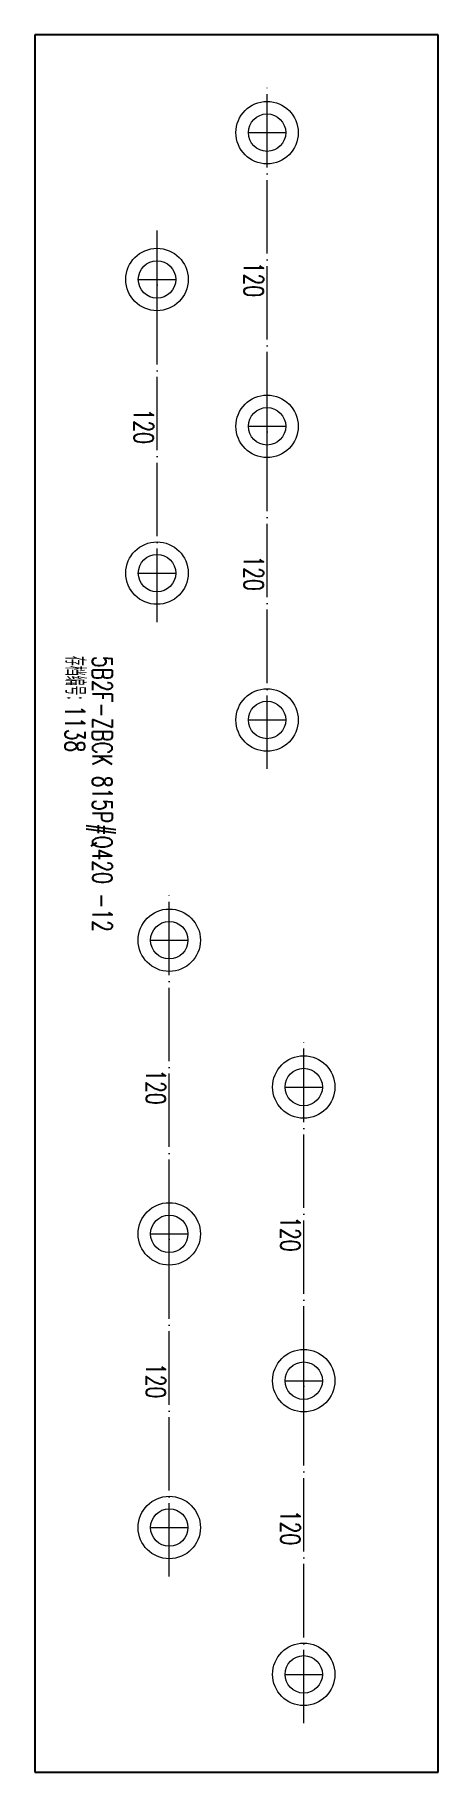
# Model space of a CAD drawing. Header units: millimetres. Extents: x -164 to 144402, y -33030 to 11430.
# Drawn here: x 130856 to 131021, y -15080 to -14370 of the extents above; entities that cross this region are included whole.
import ezdxf
from ezdxf.enums import TextEntityAlignment as Align

# ---------------------------------------------------------------- set-up
doc = ezdxf.new("R2010")
doc.units = ezdxf.units.MM
doc.header["$LTSCALE"] = 20
doc.linetypes.add('DASHDOT2X', pattern=[1.75, 1.5, -0.125, 0, -0.125])
for name, color, linetype, lineweight in [('1', 7, 'Continuous', 25), ('11', 3, 'Continuous', 13), ('12', 7, 'Continuous', 13), ('5', 1, 'Continuous', 13), ('7', 2, 'DASHDOT2X', 13)]:
    doc.layers.add(name, color=color, linetype=linetype, lineweight=lineweight)
doc.styles.get("Standard").update_dxf_attribs({"font": 'simplex', "width": 0.7, "bigfont": 'gbhzfs.shx'})

msp = doc.modelspace()

# ---------------------------------------------------------------- texts
at = {"layer": '11', "width": 0.7}
for p in [(130949.5, -14469.557), (130904.5, -14529.557), (130949.5, -14589.557), (130909.5, -14799.557), (130964.5, -14859.557), (130909.5, -14919.557), (130964.5, -14979.557)]:
    msp.add_text('120', height=8, rotation=270, dxfattribs=at).set_placement(p, align=Align.TOP_CENTER)
at = {"layer": '12', "width": 0.7}
for s, p in [('存档编号：1138 ', (130866.084, -14623.402)), ('5B2F-ZBCK 815P#Q420 -12 ', (130877.284, -14623.402))]:
    msp.add_text(s, height=8, rotation=270, dxfattribs=at).set_placement(p, align=Align.BOTTOM_LEFT)

# ---------------------------------------------------------------- blocks, each defined once
blk = doc.blocks.new('M24')
for p, q in [((0, -0.6), (0, 0.6)), ((-0.6, 0), (0.6, 0))]:
    blk.add_line(p, q)
for radius in [1, 0.6]:
    blk.add_circle((0, 0), radius)

# ---------------------------------------------------------------- linework, layer by layer
at = {"layer": '1'}
for p, q in [((131021, -14369.557), (130856, -14369.557)), ((130856, -14369.557), (130856, -15079.557)), ((131021, -15079.557), (131021, -14369.557)), ((130856, -15079.557), (131021, -15079.557))]:
    msp.add_line(p, q, dxfattribs=at)
at = {"layer": '7'}
for p, q in [((130951, -14669.557), (130951, -14389.557)), ((130906, -14609.557), (130906, -14449.557)), ((130911, -14999.557), (130911, -14719.557)), ((130966, -15059.557), (130966, -14779.557))]:
    msp.add_line(p, q, dxfattribs=at)

# ---------------------------------------------------------------- block references
at = {"layer": '5', "xscale": 12.75, "yscale": 12.75, "zscale": 12.75}
for p in [(130951, -14409.557), (130906, -14469.557), (130951, -14529.557), (130906, -14589.557), (130951, -14649.557), (130911, -14739.557), (130966, -14799.557), (130911, -14859.557), (130966, -14919.557), (130911, -14979.557), (130966, -15039.557)]:
    msp.add_blockref('M24', p, dxfattribs=at)

msp.set_redraw_order([(e.dxf.handle, doc.entitydb.next_handle()) for e in msp.query("TEXT MTEXT ATTDEF DIMENSION ARC_DIMENSION")])  # texts and dimensions are drawn at this point

doc.saveas('drawing.dxf')
